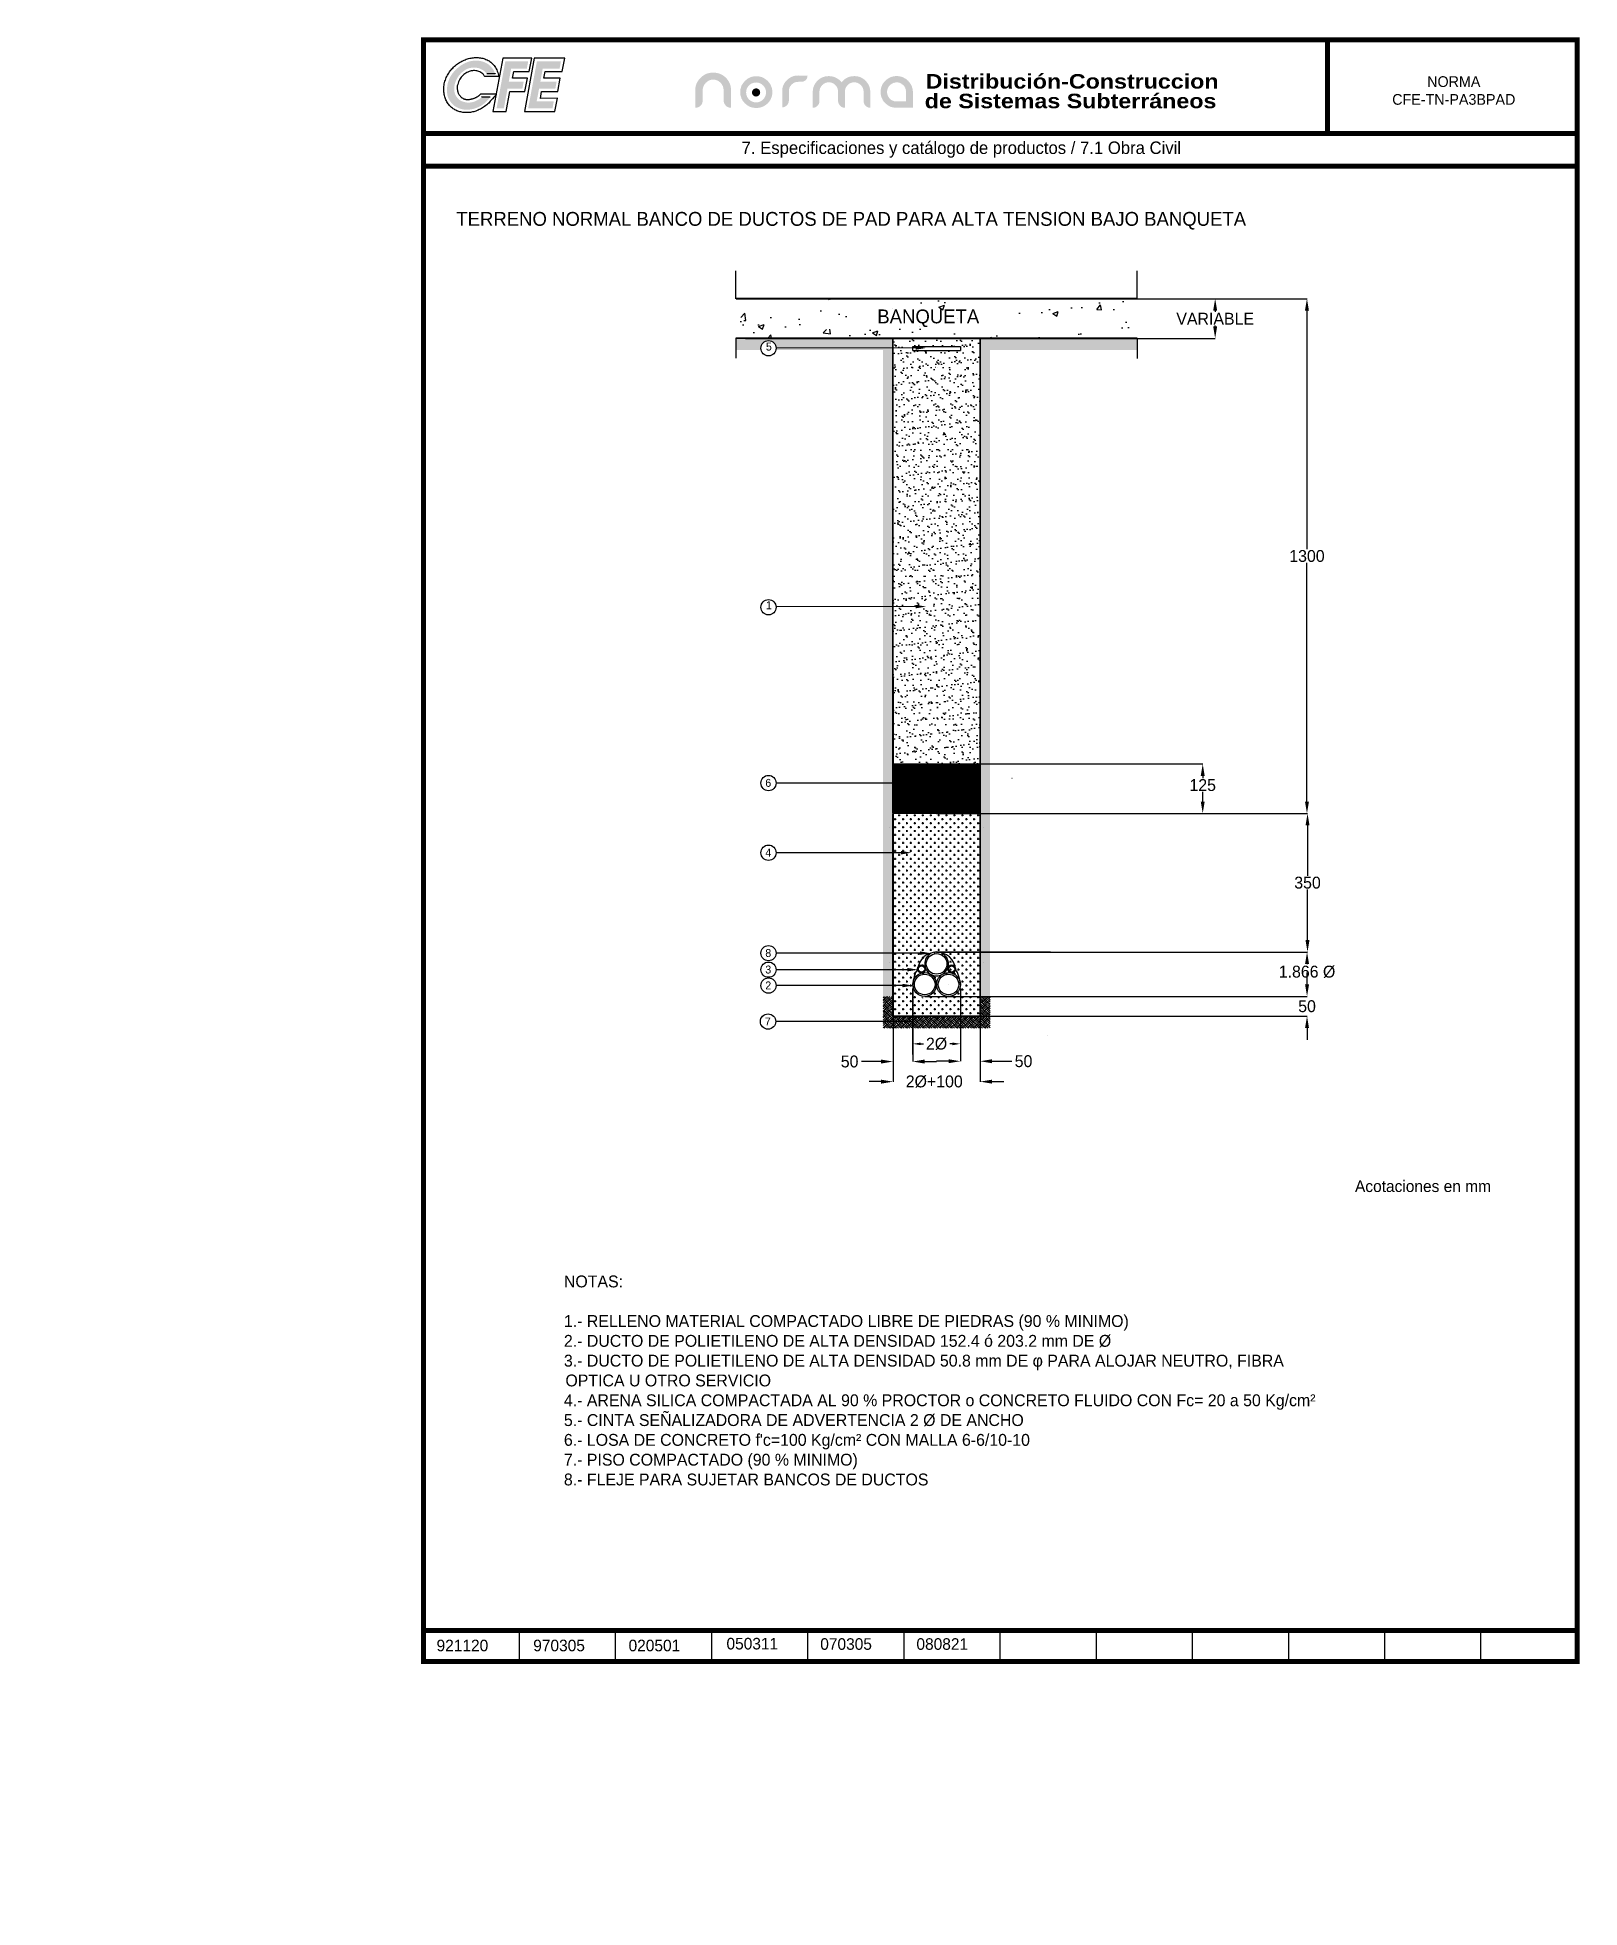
# Model space of a CAD drawing. Header units: inches. Extents: x -972 to 2923, y -623 to 4099.
import ezdxf

# ---------------------------------------------------------------- set-up
doc = ezdxf.new("R2010")
doc.units = ezdxf.units.IN
doc.header["$MEASUREMENT"] = 0
doc.layers.get('0').update_dxf_attribs({"color": 3})
doc.layers.get('Defpoints').update_dxf_attribs({"color": 50})
for name, color, linetype in [('Arena', 33, 'Continuous'), ('Boleo', 157, 'Continuous'), ('Cepa', 6, 'Continuous'), ('Cinta', 52, 'Continuous'), ('Dimensiones', 7, 'Continuous'), ('Ductos', 30, 'Continuous'), ('Flejes', 4, 'Continuous'), ('LAYER_1', 160, 'Continuous'), ('Loza', 3, 'Continuous'), ('Marco', 7, 'Continuous'), ('Textos', 7, 'Continuous'), ('Tierra', 34, 'Continuous')]:
    doc.layers.add(name, color=color, linetype=linetype)
doc.styles.get("Standard").update_dxf_attribs({"font": ''})
doc.styles.get('Standard').set_extended_font_data('Zurich Ex BT')
doc.dimstyles.get("Standard").update_dxf_attribs({"dimtxt": 15, "dimasz": 30, "dimexe": 0.18, "dimexo": 0.0625, "dimgap": 2, "dimtad": 0, "dimtih": 1, "dimtoh": 1, "dimdec": 0, "dimzin": 0, "dimdsep": 46, "dimtxsty": 'Standard', "dimcen": 0.09, "dimadec": 0, "dimazin": 0, "dimtfac": 1, "dimtdec": 0, "dimtofl": 0, "dimtmove": 0, "dimatfit": 3, "dimfxl": 0, "dimtolj": 1, "dimtzin": 0, "dimarcsym": 0})

msp = doc.modelspace()

# ---------------------------------------------------------------- texts
at = {"color": 0, "linetype": 'Continuous', "lineweight": 0, "ltscale": 0.3, "insert": (86.2, 3636.2), "char_height": 35, "width": 2091.902, "attachment_point": 4}
msp.add_mtext('TERRENO NORMAL BANCO DE DUCTOS DE PAD PARA ALTA TENSION BAJO BANQUETA', dxfattribs=at)
at = {"char_height": 35, "attachment_point": 1}
for s, insert in [('{\\fZurich BlkEx BT|b0|i0|c0|p34;BANQUETA}', (1149.5, 3412.2)), ('{\\fZurich BlkEx BT|b0|i0|c0|p34;LOSA}', (1223.8, 2224))]:
    msp.add_mtext(s, dxfattribs=dict(at, insert=insert))
at = {"layer": 'Cinta', "color": 0, "insert": (358, 972.8), "char_height": 30, "width": 1838.509, "attachment_point": 1}
msp.add_mtext("NOTAS:\\P\\P1.- RELLENO MATERIAL COMPACTADO LIBRE DE PIEDRAS (90 % MINIMO)\\P2.- DUCTO DE POLIETILENO DE ALTA DENSIDAD 152.4 ó 203.2 mm DE Ø\\P\\pi-3.828,l3.828;3.- DUCTO DE POLIETILENO DE ALTA DENSIDAD 50.8 mm DE {\\fSymbol|b0|i0|c2|p18;f }PARA ALOJAR NEUTRO, FIBRA OPTICA U OTRO SERVICIO{\\fSymbol|b0|i0|c2|p18;\\P\\pi0,l0;}4.- ARENA SILICA COMPACTADA AL 90 % PROCTOR o CONCRETO FLUIDO CON Fc= 20 a 50 Kg/cm{\\fZurich BlkEx BT|b0|i0|c0|p32;²}\\P5.- CINTA SEÑALIZADORA DE ADVERTENCIA 2 Ø DE ANCHO\\P6.- LOSA DE CONCRETO f'c=100 Kg/cm{\\fZurich BlkEx BT|b0|i0|c0|p32;² }CON MALLA 6-6/10-10\\P7.- PISO COMPACTADO (90 % MINIMO)\\P8.- FLEJE PARA SUJETAR BANCOS DE DUCTOS", dxfattribs=at)
at = {"layer": 'Marco'}
msp.add_text('080821', height=29.25, dxfattribs=at).set_placement((1248.3, 27.6))
at = {"layer": 'Marco', "linetype": 'Continuous', "lineweight": 0, "ltscale": 0.3, "insert": (2605.4, 3965), "char_height": 27, "width": 584.356, "attachment_point": 5}
msp.add_mtext('{\\fZurich BlkEx BT|b0|i0|c0|p34;NORMA\\PCFE-TN-PA3BPAD}', dxfattribs=at)
at = {"layer": 'Textos', "attachment_point": 5}
for s, insert, char_height in [('{\\fZurich BlkEx BT|b0|i0|c0|p34;5}', (875.6, 3318.4), 20.012), ('{\\fZurich BlkEx BT|b0|i0|c0|p34;1}', (875.6, 2665.3), 20.012), ('6', (874.1, 2216.7), 20), ('4', (874.1, 2040.8), 20), ('8', (874.1, 1787.1), 20), ('3', (874.1, 1745.3), 20), ('2', (874.1, 1705.3), 20), ('7', (872.9, 1614.2), 20)]:
    msp.add_mtext(s, dxfattribs=dict(at, insert=insert, char_height=char_height))
at = {"layer": 'Textos', "attachment_point": 1}
for s, insert, char_height, width in [('{\\fZurich BlkEx BT|b0|i0|c0|p34;Acotaciones en mm}', (2355.9, 1212.9), 29.25, 484), ('\\pi-3,l3;', (-971.7, -623.4), 22.89, 906.245)]:
    msp.add_mtext(s, dxfattribs=dict(at, insert=insert, char_height=char_height, width=width))

# ---------------------------------------------------------------- blocks, each defined once
blk = doc.blocks.new('*D4')
at = {"layer": 'Defpoints', "color": 0}
for p in [(1584.5, 1677.7), (1409.2, 1627.7), (2234.8, 1627.7)]:
    blk.add_point(p, dxfattribs=at)
at = {"layer": 'Dimensiones', "color": 0, "lineweight": -2}
for p, q in [((2234.8, 1707.7), (2234.8, 1737.7)), ((1584.5, 1677.7), (2235, 1677.7)), ((1409.2, 1627.7), (2235, 1627.7)), ((2234.8, 1597.7), (2234.8, 1567.7))]:
    blk.add_line(p, q, dxfattribs=at)
at = {"layer": 'Dimensiones', "color": 0}
for points in [[(2229.8, 1707.7), (2239.8, 1707.7), (2234.8, 1677.7)], [(2229.8, 1597.7), (2239.8, 1597.7), (2234.8, 1627.7)]]:
    blk.add_solid(points, dxfattribs=at)
at = {"layer": 'Dimensiones', "color": 0, "insert": (2234.8, 1652.7), "char_height": 30, "attachment_point": 5}
blk.add_mtext('\\A1;50', dxfattribs=at)
blk = doc.blocks.new('*D5')
at = {"layer": 'Defpoints', "color": 0}
for p in [(1359.3, 1697.9), (1409.2, 1697.9), (1359.3, 1513.9)]:
    blk.add_point(p, dxfattribs=at)
at = {"layer": 'Dimensiones', "color": 0, "lineweight": -2}
for p, q in [((1359.3, 1697.8), (1359.3, 1513.7)), ((1409.2, 1697.8), (1409.2, 1513.7)), ((1329.3, 1513.9), (1299.3, 1513.9)), ((1439.2, 1513.9), (1489.2, 1513.9))]:
    blk.add_line(p, q, dxfattribs=at)
at = {"layer": 'Dimensiones', "color": 0}
for points in [[(1329.3, 1518.9), (1329.3, 1508.9), (1359.3, 1513.9)], [(1439.2, 1518.9), (1439.2, 1508.9), (1409.2, 1513.9)]]:
    blk.add_solid(points, dxfattribs=at)
at = {"layer": 'Dimensiones', "color": 0, "insert": (1518.8, 1513.9), "char_height": 30, "attachment_point": 5}
blk.add_mtext('\\A1;50', dxfattribs=at)
blk = doc.blocks.new('*D6')
at = {"layer": 'Defpoints', "color": 0}
for p in [(1409.3, 2264.5), (1409.3, 2139.7), (1971.3, 2139.7)]:
    blk.add_point(p, dxfattribs=at)
at = {"layer": 'Dimensiones', "color": 0, "lineweight": -2}
for p, q in [((1409.4, 2264.5), (1971.5, 2264.5)), ((1971.3, 2234.5), (1971.3, 2228.3)), ((1971.3, 2169.7), (1971.3, 2193.8)), ((1409.4, 2139.7), (1971.5, 2139.7))]:
    blk.add_line(p, q, dxfattribs=at)
at = {"layer": 'Dimensiones', "color": 0}
for points in [[(1966.3, 2234.5), (1976.3, 2234.5), (1971.3, 2264.5)], [(1966.3, 2169.7), (1976.3, 2169.7), (1971.3, 2139.7)]]:
    blk.add_solid(points, dxfattribs=at)
at = {"layer": 'Dimensiones', "color": 0, "insert": (1971.3, 2211.1), "char_height": 30, "attachment_point": 5}
blk.add_mtext('\\A1;125', dxfattribs=at)
blk = doc.blocks.new('*D7')
at = {"layer": 'Defpoints', "color": 0}
for p in [(1961.5, 2139.7), (1660.3, 1789.7), (2236, 1789.7)]:
    blk.add_point(p, dxfattribs=at)
at = {"layer": 'Dimensiones', "color": 0, "lineweight": -2}
for p, q in [((1961.6, 2139.7), (2236.2, 2139.7)), ((2236, 2109.7), (2236, 1981.9)), ((2236, 1819.7), (2236, 1947.4)), ((1660.3, 1789.7), (2236.2, 1789.7))]:
    blk.add_line(p, q, dxfattribs=at)
at = {"layer": 'Dimensiones', "color": 0}
for points in [[(2231, 2109.7), (2241, 2109.7), (2236, 2139.7)], [(2231, 1819.7), (2241, 1819.7), (2236, 1789.7)]]:
    blk.add_solid(points, dxfattribs=at)
at = {"layer": 'Dimensiones', "color": 0, "insert": (2236, 1964.7), "char_height": 30, "attachment_point": 5}
blk.add_mtext('\\A1;350', dxfattribs=at)
blk = doc.blocks.new('*D8')
at = {"layer": 'Defpoints', "color": 0}
for p in [(1805.8, 3439.5), (1409.3, 2139.7), (2234.6, 2139.7)]:
    blk.add_point(p, dxfattribs=at)
at = {"layer": 'Dimensiones', "color": 0, "lineweight": -2}
for p, q in [((1805.9, 3439.5), (2234.7, 3439.5)), ((2234.6, 3409.5), (2234.6, 2806.9)), ((2234.6, 2169.7), (2234.6, 2772.4)), ((1409.4, 2139.7), (2234.7, 2139.7))]:
    blk.add_line(p, q, dxfattribs=at)
at = {"layer": 'Dimensiones', "color": 0}
for points in [[(2229.6, 3409.5), (2239.6, 3409.5), (2234.6, 3439.5)], [(2229.6, 2169.7), (2239.6, 2169.7), (2234.6, 2139.7)]]:
    blk.add_solid(points, dxfattribs=at)
at = {"layer": 'Dimensiones', "color": 0, "insert": (2234.6, 2789.6), "char_height": 30, "attachment_point": 5}
blk.add_mtext('\\A1;1300', dxfattribs=at)
blk = doc.blocks.new('*D9')
at = {"layer": 'Defpoints', "color": 0}
for p in [(1805.9, 3439.5), (1806.3, 3339.3), (2002.8, 3339.3)]:
    blk.add_point(p, dxfattribs=at)
at = {"layer": 'Dimensiones', "color": 0, "lineweight": -2}
for p, q in [((1805.9, 3439.5), (2003, 3439.5)), ((2002.8, 3409.5), (2002.8, 3405.9)), ((2002.8, 3369.3), (2002.8, 3371.9)), ((1806.3, 3339.3), (2003, 3339.3))]:
    blk.add_line(p, q, dxfattribs=at)
at = {"layer": 'Dimensiones', "color": 0}
for points in [[(1997.8, 3409.5), (2007.8, 3409.5), (2002.8, 3439.5)], [(1997.8, 3369.3), (2007.8, 3369.3), (2002.8, 3339.3)]]:
    blk.add_solid(points, dxfattribs=at)
at = {"layer": 'Dimensiones', "color": 0, "insert": (2002.8, 3388.9), "char_height": 30, "attachment_point": 5}
blk.add_mtext('\\A1;VARIABLE', dxfattribs=at)
blk = doc.blocks.new('*D10')
at = {"layer": 'Defpoints', "color": 0}
for p in [(1239, 1697.8), (1189.2, 1627.7), (1239, 1513.1)]:
    blk.add_point(p, dxfattribs=at)
at = {"layer": 'Dimensiones', "color": 0, "lineweight": -2}
for p, q in [((1239, 1697.8), (1239, 1512.9)), ((1189.2, 1627.7), (1189.2, 1512.9)), ((1159.2, 1513.1), (1109.2, 1513.1)), ((1269, 1513.1), (1299, 1513.1))]:
    blk.add_line(p, q, dxfattribs=at)
at = {"layer": 'Dimensiones', "color": 0}
for points in [[(1159.2, 1518.1), (1159.2, 1508.1), (1189.2, 1513.1)], [(1269, 1518.1), (1269, 1508.1), (1239, 1513.1)]]:
    blk.add_solid(points, dxfattribs=at)
at = {"layer": 'Dimensiones', "color": 0, "insert": (1079.6, 1513.1), "char_height": 30, "attachment_point": 5}
blk.add_mtext('\\A1;50', dxfattribs=at)
blk = doc.blocks.new('*D11')
at = {"layer": 'Defpoints', "color": 0}
for p in [(1299.1, 1789.7), (1299.2, 1677.7), (2234.8, 1677.7)]:
    blk.add_point(p, dxfattribs=at)
at = {"layer": 'Dimensiones', "color": 0, "lineweight": -2}
for p, q in [((1299.1, 1789.7), (2235, 1789.7)), ((2234.8, 1759.7), (2234.8, 1758.6)), ((2234.8, 1707.7), (2234.8, 1720.6)), ((1299.3, 1677.7), (2235, 1677.7))]:
    blk.add_line(p, q, dxfattribs=at)
at = {"layer": 'Dimensiones', "color": 0}
for points in [[(2229.8, 1759.7), (2239.8, 1759.7), (2234.8, 1789.7)], [(2229.8, 1707.7), (2239.8, 1707.7), (2234.8, 1677.7)]]:
    blk.add_solid(points, dxfattribs=at)
at = {"layer": 'Dimensiones', "color": 0, "insert": (2234.8, 1739.6), "char_height": 30, "attachment_point": 5}
blk.add_mtext('\\A1;1.866 Ø', dxfattribs=at)
blk = doc.blocks.new('*D12')
at = {"layer": 'Defpoints', "color": 0}
for p in [(1239, 1697.8), (1359.3, 1697.8), (1359.3, 1557.8)]:
    blk.add_point(p, dxfattribs=at)
at = {"layer": 'Dimensiones', "color": 0, "lineweight": -2}
for p, q in [((1239, 1697.7), (1239, 1557.6)), ((1359.3, 1697.8), (1359.3, 1557.6)), ((1259, 1557.8), (1265.9, 1557.8)), ((1339.3, 1557.8), (1332.4, 1557.8))]:
    blk.add_line(p, q, dxfattribs=at)
at = {"layer": 'Dimensiones', "color": 0}
for points in [[(1259, 1561.1), (1259, 1554.4), (1239, 1557.8)], [(1339.3, 1561.1), (1339.3, 1554.4), (1359.3, 1557.8)]]:
    blk.add_solid(points, dxfattribs=at)
at = {"layer": 'Dimensiones', "color": 0, "insert": (1299.2, 1557.8), "char_height": 30, "attachment_point": 5}
blk.add_mtext('\\A1;2Ø', dxfattribs=at)
blk = doc.blocks.new('*D13')
at = {"layer": 'Defpoints', "color": 0}
for p in [(1189.2, 1483.6), (1409.2, 1483.6), (1409.2, 1462.3)]:
    blk.add_point(p, dxfattribs=at)
at = {"layer": 'Dimensiones', "color": 0, "lineweight": -2}
for p, q in [((1189.2, 1483.5), (1189.2, 1462.1)), ((1409.2, 1483.5), (1409.2, 1462.1)), ((1159.2, 1462.3), (1129.2, 1462.3)), ((1439.2, 1462.3), (1469.2, 1462.3))]:
    blk.add_line(p, q, dxfattribs=at)
at = {"layer": 'Dimensiones', "color": 0}
for points in [[(1159.2, 1467.3), (1159.2, 1457.3), (1189.2, 1462.3)], [(1439.2, 1467.3), (1439.2, 1457.3), (1409.2, 1462.3)]]:
    blk.add_solid(points, dxfattribs=at)
at = {"layer": 'Dimensiones', "color": 0, "insert": (1293.3, 1462.3), "char_height": 30, "attachment_point": 5}
blk.add_mtext('\\A1;2Ø+100', dxfattribs=at)
blk = doc.blocks.new('FECHA')
for s, p in [('921120', (14.8, 11.5)), ('970305', (123.3, 11.5)), ('020501', (230.3, 11.5))]:
    blk.add_text(s, height=13).set_placement(p)
blk = doc.blocks.new('MARCO')
at = {"layer": 'Marco'}
for p, q in [((107.9, 0), (107.9, 35)), ((215.8, 0), (215.8, 35)), ((323.8, 0), (323.8, 35)), ((431.7, 0), (431.7, 35)), ((539.6, 0), (539.6, 35)), ((647.5, 0), (647.5, 35)), ((755.4, 0), (755.4, 35)), ((863.3, 0), (863.3, 35)), ((971.3, 0), (971.3, 35)), ((1079.2, 0), (1079.2, 35)), ((1187.1, 0), (1187.1, 35))]:
    blk.add_line(p, q, dxfattribs=at)
at = {"layer": 'Marco', "const_width": 5.6}
blk.add_lwpolyline([(0, 0), (0, 1820), (1295, 1820), (1295, 0)], close=True, dxfattribs=at)
for points in [[(1015, 1715), (1015, 1820)], [(0, 1715), (1295, 1715)], [(0, 1678.3), (1295, 1678.3)], [(1295, 35), (0, 35)]]:
    blk.add_lwpolyline(points, dxfattribs=at)
blk = doc.blocks.new('logo_norma')
at = {"linetype": 'Continuous', "lineweight": 0}
blk.add_hatch(color=2, dxfattribs=at).paths.add_polyline_path([(33.6, 163, 1), (38.8, 163, 1)])
at = {"layer": 'LAYER_1', "lineweight": 0}
h = blk.add_hatch(color=7, dxfattribs=at)
h.dxf.hatch_style = 2
edge = h.paths.add_edge_path()
edge.add_spline(control_points=[(15.7, 164.4), (15.7, 166.2), (15.1, 167.8), (13.8, 169.1), (12.5, 170.4), (11, 171.1), (9.1, 171.1), (7.3, 171.1), (5.7, 170.4), (4.5, 169.1), (3.2, 167.8), (2.5, 166.2), (2.5, 164.4), (2.5, 164.4), (2.5, 158), (2.5, 158), (2.5, 156.7), (2.1, 155.6), (1.2, 154.7), (0.2, 153.7), (-0.9, 153.3), (-2.2, 153.3), (-2.2, 153.3), (-2.2, 164.4), (-2.2, 164.4), (-2.2, 167.5), (-1, 170.1), (1.2, 172.3), (3.4, 174.5), (6, 175.5), (9.1, 175.5), (12.2, 175.5), (14.9, 174.5), (17.1, 172.3), (19.3, 170.1), (20.4, 167.5), (20.4, 164.4), (20.4, 164.4), (20.4, 153.3), (20.4, 153.3), (19.1, 153.3), (18, 153.7), (17.1, 154.7), (16.2, 155.6), (15.7, 156.7), (15.7, 158), (15.7, 158), (15.7, 164.4), (15.7, 164.4)], knot_values=[0, 0, 0, 0, 1, 1, 1, 2, 2, 2, 3, 3, 3, 4, 4, 4, 5, 5, 5, 6, 6, 6, 7, 7, 7, 8, 8, 8, 9, 9, 9, 10, 10, 10, 11, 11, 11, 12, 12, 12, 13, 13, 13, 14, 14, 14, 15, 15, 15, 16, 16, 16, 16], degree=3, periodic=0)
h = blk.add_hatch(color=1, dxfattribs=at)
h.dxf.hatch_style = 2
edge = h.paths.add_edge_path()
edge.add_arc((36.2, 163), 6.29, 0, 360)
h.paths.add_polyline_path([(36.3, 173.2), (36.6, 173.2), (36.8, 173.2), (37.1, 173.2), (37.4, 173.2), (37.6, 173.1), (37.9, 173.1), (38.1, 173.1), (38.3, 173), (38.6, 173), (38.8, 172.9), (39.1, 172.9), (39.3, 172.8), (39.5, 172.7), (39.8, 172.7), (40, 172.6), (40.2, 172.5), (40.4, 172.4), (40.6, 172.3), (40.9, 172.2), (41.1, 172.1), (41.3, 171.9), (41.5, 171.8), (41.7, 171.7), (41.9, 171.6), (42.1, 171.4), (42.3, 171.3), (42.5, 171.1), (42.7, 171), (42.9, 170.8), (43.1, 170.6), (43.3, 170.5), (43.5, 170.3), (43.7, 170.1), (43.9, 169.9), (44, 169.7), (44.2, 169.5), (44.4, 169.3), (44.5, 169.1), (44.7, 168.9), (44.8, 168.7), (44.9, 168.5), (45.1, 168.3), (45.2, 168.1), (45.3, 167.9), (45.4, 167.7), (45.5, 167.5), (45.6, 167.3), (45.7, 167), (45.8, 166.8), (45.9, 166.6), (46, 166.4), (46.1, 166.1), (46.1, 165.9), (46.2, 165.7), (46.3, 165.4), (46.3, 165.2), (46.3, 164.9), (46.4, 164.7), (46.4, 164.4), (46.4, 164.2), (46.5, 163.9), (46.5, 163.7), (46.5, 163.4), (46.5, 163.2), (46.5, 162.9), (46.5, 162.7), (46.5, 162.4), (46.4, 162.2), (46.4, 161.9), (46.4, 161.7), (46.3, 161.4), (46.3, 161.2), (46.3, 160.9), (46.2, 160.7), (46.1, 160.5), (46.1, 160.2), (46, 160), (45.9, 159.8), (45.8, 159.6), (45.7, 159.3), (45.6, 159.1), (45.5, 158.9), (45.4, 158.7), (45.3, 158.5), (45.2, 158.3), (45.1, 158.1), (44.9, 157.8), (44.8, 157.6), (44.7, 157.4), (44.5, 157.2), (44.4, 157.1), (44.2, 156.9), (44, 156.7), (43.9, 156.5), (43.7, 156.3), (43.5, 156.1), (43.3, 155.9), (43.1, 155.8), (42.9, 155.6), (42.7, 155.4), (42.5, 155.3), (42.3, 155.1), (42.1, 155), (41.9, 154.8), (41.7, 154.7), (41.5, 154.6), (41.3, 154.4), (41.1, 154.3), (40.9, 154.2), (40.6, 154.1), (40.4, 154), (40.2, 153.9), (40, 153.8), (39.8, 153.8), (39.5, 153.7), (39.3, 153.6), (39.1, 153.5), (38.8, 153.5), (38.6, 153.4), (38.3, 153.4), (38.1, 153.3), (37.9, 153.3), (37.6, 153.3), (37.4, 153.2), (37.1, 153.2), (36.8, 153.2), (36.6, 153.2), (36.3, 153.2), (36.1, 153.2), (35.8, 153.2), (35.6, 153.2), (35.3, 153.2), (35.1, 153.3), (34.8, 153.3), (34.6, 153.3), (34.3, 153.4), (34.1, 153.4), (33.8, 153.5), (33.6, 153.5), (33.4, 153.6), (33.1, 153.7), (32.9, 153.8), (32.7, 153.8), (32.5, 153.9), (32.2, 154), (32, 154.1), (31.8, 154.2), (31.6, 154.3), (31.4, 154.4), (31.2, 154.6), (31, 154.7), (30.8, 154.8), (30.5, 155), (30.3, 155.1), (30.1, 155.3), (30, 155.4), (29.8, 155.6), (29.6, 155.8), (29.4, 155.9), (29.2, 156.1), (29, 156.3), (28.8, 156.5), (28.7, 156.7), (28.5, 156.9), (28.3, 157.1), (28.2, 157.2), (28, 157.4), (27.9, 157.6), (27.7, 157.8), (27.6, 158.1), (27.5, 158.3), (27.4, 158.5), (27.3, 158.7), (27.1, 158.9), (27, 159.1), (26.9, 159.3), (26.9, 159.6), (26.8, 159.8), (26.7, 160), (26.6, 160.2), (26.6, 160.5), (26.5, 160.7), (26.4, 160.9), (26.4, 161.2), (26.3, 161.4), (26.3, 161.7), (26.3, 161.9), (26.2, 162.2), (26.2, 162.4), (26.2, 162.7), (26.2, 162.9), (26.2, 163.2), (26.2, 163.4), (26.2, 163.7), (26.2, 163.9), (26.2, 164.2), (26.3, 164.4), (26.3, 164.7), (26.3, 164.9), (26.4, 165.2), (26.4, 165.4), (26.5, 165.7), (26.6, 165.9), (26.6, 166.1), (26.7, 166.4), (26.8, 166.6), (26.9, 166.8), (26.9, 167), (27, 167.3), (27.1, 167.5), (27.3, 167.7), (27.4, 167.9), (27.5, 168.1), (27.6, 168.3), (27.7, 168.5), (27.9, 168.7), (28, 168.9), (28.2, 169.1), (28.3, 169.3), (28.5, 169.5), (28.7, 169.7), (28.8, 169.9), (29, 170.1), (29.2, 170.3), (29.4, 170.5), (29.6, 170.6), (29.8, 170.8), (30, 171), (30.1, 171.1), (30.3, 171.3), (30.5, 171.4), (30.8, 171.6), (31, 171.7), (31.2, 171.8), (31.4, 171.9), (31.6, 172.1), (31.8, 172.2), (32, 172.3), (32.2, 172.4), (32.5, 172.5), (32.7, 172.6), (32.9, 172.7), (33.1, 172.7), (33.4, 172.8), (33.6, 172.9), (33.8, 172.9), (34.1, 173), (34.3, 173), (34.6, 173.1), (34.8, 173.1), (35.1, 173.1), (35.3, 173.2), (35.6, 173.2), (35.8, 173.2), (36.1, 173.2)])
h = blk.add_hatch(color=7, dxfattribs=at)
h.dxf.hatch_style = 2
edge = h.paths.add_edge_path()
edge.add_spline(control_points=[(56.9, 157.8), (56.9, 156.7), (56.5, 155.7), (55.6, 154.9), (54.8, 154), (53.8, 153.6), (52.7, 153.6), (52.7, 153.6), (52.7, 163.7), (52.7, 163.7), (52.7, 166.4), (53.6, 168.8), (55.6, 170.7), (57.6, 172.7), (60, 173.7), (62.8, 173.7), (62.8, 173.7), (68.7, 173.6), (68.7, 173.6), (68.7, 172.5), (68.3, 171.6), (67.6, 170.8), (66.8, 170.1), (65.8, 169.7), (64.7, 169.7), (64.7, 169.7), (62.8, 169.7), (62.8, 169.7), (61.2, 169.7), (59.7, 169.1), (58.6, 167.9), (57.4, 166.7), (56.9, 165.3), (56.9, 163.7), (56.9, 163.7), (56.9, 157.8), (56.9, 157.8)], knot_values=[0, 0, 0, 0, 1, 1, 1, 2, 2, 2, 3, 3, 3, 4, 4, 4, 5, 5, 5, 6, 6, 6, 7, 7, 7, 8, 8, 8, 9, 9, 9, 10, 10, 10, 11, 11, 11, 12, 12, 12, 12], degree=3, periodic=0)
h = blk.add_hatch(color=7, dxfattribs=at)
h.dxf.hatch_style = 2
edge = h.paths.add_edge_path()
edge.add_spline(control_points=[(92.3, 163.3), (92.3, 163.3), (92.3, 153.3), (92.3, 153.3), (91.1, 153.3), (90.1, 153.7), (89.3, 154.6), (88.5, 155.4), (88, 156.4), (88, 157.5), (88, 157.5), (88, 163.3), (88, 163.3), (88, 165), (87.5, 166.4), (86.3, 167.6), (85.2, 168.8), (83.8, 169.4), (82.1, 169.4), (80.5, 169.4), (79.1, 168.8), (77.9, 167.6), (76.8, 166.4), (76.2, 165), (76.2, 163.3), (76.2, 163.3), (76.2, 157.5), (76.2, 157.5), (76.2, 156.4), (75.8, 155.4), (75, 154.6), (74.1, 153.7), (73.1, 153.3), (72, 153.3), (72, 153.3), (72, 163.3), (72, 163.3), (72, 166.1), (73, 168.4), (75, 170.4), (77, 172.4), (79.3, 173.3), (82.1, 173.3), (83.7, 173.3), (85.2, 173), (86.6, 172.3), (88, 171.6), (89.2, 170.7), (90.2, 169.4), (91.1, 170.6), (92.3, 171.6), (93.7, 172.3), (95.2, 173), (96.6, 173.3), (98.2, 173.3), (101, 173.3), (103.4, 172.4), (105.3, 170.4), (107.3, 168.4), (108.3, 166.1), (108.3, 163.3), (108.3, 163.3), (108.3, 153.3), (108.3, 153.3), (107.2, 153.3), (106.2, 153.7), (105.4, 154.6), (104.5, 155.4), (104.1, 156.4), (104.1, 157.5), (104.1, 157.5), (104.1, 163.3), (104.1, 163.3), (104.1, 165), (103.5, 166.4), (102.4, 167.6), (101.2, 168.8), (99.8, 169.4), (98.2, 169.4), (96.5, 169.4), (95.1, 168.8), (94, 167.6), (92.8, 166.4), (92.3, 165), (92.3, 163.3)], knot_values=[0, 0, 0, 0, 1, 1, 1, 2, 2, 2, 3, 3, 3, 4, 4, 4, 5, 5, 5, 6, 6, 6, 7, 7, 7, 8, 8, 8, 9, 9, 9, 10, 10, 10, 11, 11, 11, 12, 12, 12, 13, 13, 13, 14, 14, 14, 15, 15, 15, 16, 16, 16, 17, 17, 17, 18, 18, 18, 19, 19, 19, 20, 20, 20, 21, 21, 21, 22, 22, 22, 23, 23, 23, 24, 24, 24, 25, 25, 25, 26, 26, 26, 27, 27, 27, 28, 28, 28, 28], degree=3, periodic=0)
h = blk.add_hatch(color=7, dxfattribs=at)
h.dxf.hatch_style = 2
h.paths.add_polyline_path([(135.2, 163.3), (135.2, 153.3), (125, 153.3), (124.7, 153.3), (124.5, 153.3), (124.2, 153.3), (123.9, 153.3), (123.7, 153.4), (123.5, 153.4), (123.2, 153.4), (123, 153.5), (122.7, 153.5), (122.5, 153.6), (122.2, 153.6), (122, 153.7), (121.8, 153.8), (121.6, 153.8), (121.3, 153.9), (121.1, 154), (120.9, 154.1), (120.7, 154.2), (120.4, 154.3), (120.2, 154.4), (120, 154.5), (119.8, 154.7), (119.6, 154.8), (119.4, 154.9), (119.2, 155.1), (119, 155.2), (118.8, 155.4), (118.6, 155.5), (118.4, 155.7), (118.2, 155.8), (118, 156), (117.8, 156.2), (117.6, 156.4), (117.4, 156.6), (117.3, 156.8), (117.1, 157), (116.9, 157.1), (116.8, 157.3), (116.6, 157.5), (116.5, 157.7), (116.4, 157.9), (116.2, 158.1), (116.1, 158.4), (116, 158.6), (115.9, 158.8), (115.8, 159), (115.7, 159.2), (115.6, 159.4), (115.5, 159.6), (115.4, 159.9), (115.3, 160.1), (115.2, 160.3), (115.2, 160.6), (115.1, 160.8), (115, 161), (115, 161.3), (115, 161.5), (114.9, 161.8), (114.9, 162), (114.9, 162.3), (114.8, 162.5), (114.8, 162.8), (114.8, 163), (114.8, 163.3), (114.8, 163.5), (114.8, 163.8), (114.8, 164), (114.9, 164.3), (114.9, 164.5), (114.9, 164.8), (115, 165), (115, 165.3), (115, 165.5), (115.1, 165.7), (115.2, 166), (115.2, 166.2), (115.3, 166.4), (115.4, 166.7), (115.5, 166.9), (115.6, 167.1), (115.7, 167.3), (115.8, 167.6), (115.9, 167.8), (116, 168), (116.1, 168.2), (116.2, 168.4), (116.4, 168.6), (116.5, 168.8), (116.6, 169), (116.8, 169.2), (116.9, 169.4), (117.1, 169.6), (117.3, 169.8), (117.4, 170), (117.6, 170.2), (117.8, 170.4), (118, 170.5), (118.2, 170.7), (118.4, 170.9), (118.6, 171.1), (118.8, 171.2), (119, 171.4), (119.2, 171.5), (119.4, 171.7), (119.6, 171.8), (119.8, 171.9), (120, 172), (120.2, 172.2), (120.4, 172.3), (120.7, 172.4), (120.9, 172.5), (121.1, 172.6), (121.3, 172.7), (121.6, 172.7), (121.8, 172.8), (122, 172.9), (122.2, 173), (122.5, 173), (122.7, 173.1), (123, 173.1), (123.2, 173.2), (123.5, 173.2), (123.7, 173.2), (123.9, 173.3), (124.2, 173.3), (124.5, 173.3), (124.7, 173.3), (125, 173.3), (125.2, 173.3), (125.5, 173.3), (125.7, 173.3), (126, 173.3), (126.2, 173.2), (126.5, 173.2), (126.7, 173.2), (127, 173.1), (127.2, 173.1), (127.5, 173), (127.7, 173), (127.9, 172.9), (128.2, 172.8), (128.4, 172.7), (128.6, 172.7), (128.9, 172.6), (129.1, 172.5), (129.3, 172.4), (129.5, 172.3), (129.7, 172.2), (129.9, 172), (130.2, 171.9), (130.4, 171.8), (130.6, 171.7), (130.8, 171.5), (131, 171.4), (131.2, 171.2), (131.4, 171.1), (131.6, 170.9), (131.8, 170.7), (132, 170.5), (132.2, 170.4), (132.3, 170.2), (132.5, 170), (132.7, 169.8), (132.9, 169.6), (133, 169.4), (133.2, 169.2), (133.3, 169), (133.5, 168.8), (133.6, 168.6), (133.7, 168.4), (133.9, 168.2), (134, 168), (134.1, 167.8), (134.2, 167.6), (134.3, 167.3), (134.4, 167.1), (134.5, 166.9), (134.6, 166.7), (134.7, 166.4), (134.7, 166.2), (134.8, 166), (134.9, 165.7), (134.9, 165.5), (135, 165.3), (135, 165), (135.1, 164.8), (135.1, 164.5), (135.1, 164.3), (135.1, 164), (135.2, 163.8), (135.2, 163.5)])
edge = h.paths.add_edge_path()
edge.add_line((130.8, 157.4), (124.8, 157.4))
edge.add_arc((124.8, 163.3), 5.91, 0, 270, ccw=False)
edge.add_line((130.8, 163.3), (130.8, 157.4))
edge = h.paths.add_edge_path()
edge.add_arc((124.8, 163.3), 5.91, 227.4587, 270)
edge.add_line((124.8, 157.4), (130.8, 157.4))
edge.add_line((130.8, 157.4), (130.8, 163.3))
edge.add_arc((124.8, 163.3), 5.91, 360, 490.3588)
edge.add_line((121, 167.8), (121.1, 167.9))
edge.add_line((121.1, 167.9), (121.2, 168))
edge.add_line((121.2, 168), (121.3, 168))
edge.add_line((121.3, 168), (121.4, 168.1))
edge.add_line((121.4, 168.1), (121.5, 168.2))
edge.add_line((121.5, 168.2), (121.7, 168.3))
edge.add_line((121.7, 168.3), (121.8, 168.4))
edge.add_line((121.8, 168.4), (121.9, 168.5))
edge.add_line((121.9, 168.5), (122, 168.5))
edge.add_line((122, 168.5), (122.1, 168.6))
edge.add_line((122.1, 168.6), (122.3, 168.7))
edge.add_line((122.3, 168.7), (122.4, 168.8))
edge.add_line((122.4, 168.8), (122.5, 168.8))
edge.add_line((122.5, 168.8), (122.7, 168.9))
edge.add_line((122.7, 168.9), (122.8, 168.9))
edge.add_line((122.8, 168.9), (122.9, 169))
edge.add_line((122.9, 169), (123.1, 169))
edge.add_line((123.1, 169), (123.2, 169.1))
edge.add_line((123.2, 169.1), (123.3, 169.1))
edge.add_line((123.3, 169.1), (123.5, 169.1))
edge.add_line((123.5, 169.1), (123.6, 169.2))
edge.add_line((123.6, 169.2), (123.8, 169.2))
edge.add_line((123.8, 169.2), (123.9, 169.2))
edge.add_line((123.9, 169.2), (124.1, 169.3))
edge.add_line((124.1, 169.3), (124.2, 169.3))
edge.add_line((124.2, 169.3), (124.4, 169.3))
edge.add_line((124.4, 169.3), (124.5, 169.3))
edge.add_line((124.5, 169.3), (124.7, 169.3))
edge.add_line((124.7, 169.3), (124.8, 169.3))
edge.add_line((124.8, 169.3), (125, 169.3))
edge.add_line((125, 169.3), (125.1, 169.3))
edge.add_line((125.1, 169.3), (125.3, 169.3))
edge.add_line((125.3, 169.3), (125.4, 169.3))
edge.add_line((125.4, 169.3), (125.6, 169.3))
edge.add_line((125.6, 169.3), (125.7, 169.3))
edge.add_line((125.7, 169.3), (125.9, 169.3))
edge.add_line((125.9, 169.3), (126, 169.2))
edge.add_line((126, 169.2), (126.2, 169.2))
edge.add_line((126.2, 169.2), (126.3, 169.2))
edge.add_line((126.3, 169.2), (126.5, 169.1))
edge.add_line((126.5, 169.1), (126.6, 169.1))
edge.add_line((126.6, 169.1), (126.7, 169.1))
edge.add_line((126.7, 169.1), (126.9, 169))
edge.add_line((126.9, 169), (127, 169))
edge.add_line((127, 169), (127.1, 168.9))
edge.add_line((127.1, 168.9), (127.3, 168.9))
edge.add_line((127.3, 168.9), (127.4, 168.8))
edge.add_line((127.4, 168.8), (127.5, 168.8))
edge.add_line((127.5, 168.8), (127.7, 168.7))
edge.add_line((127.7, 168.7), (127.8, 168.6))
edge.add_line((127.8, 168.6), (127.9, 168.5))
edge.add_line((127.9, 168.5), (128, 168.5))
edge.add_line((128, 168.5), (128.2, 168.4))
edge.add_line((128.2, 168.4), (128.3, 168.3))
edge.add_line((128.3, 168.3), (128.4, 168.2))
edge.add_line((128.4, 168.2), (128.5, 168.1))
edge.add_line((128.5, 168.1), (128.6, 168))
edge.add_line((128.6, 168), (128.7, 168))
edge.add_line((128.7, 168), (128.9, 167.9))
edge.add_line((128.9, 167.9), (129, 167.7))
edge.add_line((129, 167.7), (129.1, 167.6))
edge.add_line((129.1, 167.6), (129.2, 167.5))
edge.add_line((129.2, 167.5), (129.3, 167.4))
edge.add_line((129.3, 167.4), (129.4, 167.3))
edge.add_line((129.4, 167.3), (129.5, 167.2))
edge.add_line((129.5, 167.2), (129.6, 167.1))
edge.add_line((129.6, 167.1), (129.7, 167))
edge.add_line((129.7, 167), (129.8, 166.8))
edge.add_line((129.8, 166.8), (129.9, 166.7))
edge.add_line((129.9, 166.7), (129.9, 166.6))
edge.add_line((129.9, 166.6), (130, 166.5))
edge.add_line((130, 166.5), (130.1, 166.3))
edge.add_line((130.1, 166.3), (130.2, 166.2))
edge.add_line((130.2, 166.2), (130.2, 166.1))
edge.add_line((130.2, 166.1), (130.3, 166))
edge.add_line((130.3, 166), (130.4, 165.8))
edge.add_line((130.4, 165.8), (130.4, 165.7))
edge.add_line((130.4, 165.7), (130.5, 165.6))
edge.add_line((130.5, 165.6), (130.5, 165.4))
edge.add_line((130.5, 165.4), (130.6, 165.3))
edge.add_line((130.6, 165.3), (130.6, 165.2))
edge.add_line((130.6, 165.2), (130.7, 165))
edge.add_line((130.7, 165), (130.7, 164.9))
edge.add_line((130.7, 164.9), (130.7, 164.8))
edge.add_line((130.7, 164.8), (130.8, 164.6))
edge.add_line((130.8, 164.6), (130.8, 164.5))
edge.add_line((130.8, 164.5), (130.8, 164.3))
edge.add_line((130.8, 164.3), (130.9, 164.2))
edge.add_line((130.9, 164.2), (130.9, 164))
edge.add_line((130.9, 164), (130.9, 163.9))
edge.add_line((130.9, 163.9), (130.9, 163.7))
edge.add_line((130.9, 163.7), (130.9, 163.6))
edge.add_line((130.9, 163.6), (130.9, 163.4))
edge.add_line((130.9, 163.4), (130.9, 163.3))
edge.add_line((130.9, 163.3), (130.9, 157.3))
edge.add_line((130.9, 157.3), (125, 157.3))
edge.add_line((125, 157.3), (124.8, 157.3))
edge.add_line((124.8, 157.3), (124.7, 157.3))
edge.add_line((124.7, 157.3), (124.5, 157.3))
edge.add_line((124.5, 157.3), (124.4, 157.3))
edge.add_line((124.4, 157.3), (124.2, 157.3))
edge.add_line((124.2, 157.3), (124.1, 157.3))
edge.add_line((124.1, 157.3), (123.9, 157.4))
edge.add_line((123.9, 157.4), (123.8, 157.4))
edge.add_line((123.8, 157.4), (123.6, 157.4))
edge.add_line((123.6, 157.4), (123.5, 157.4))
edge.add_line((123.5, 157.4), (123.3, 157.5))
edge.add_line((123.3, 157.5), (123.2, 157.5))
edge.add_line((123.2, 157.5), (123.1, 157.6))
edge.add_line((123.1, 157.6), (122.9, 157.6))
edge.add_line((122.9, 157.6), (122.8, 157.7))
edge.add_line((122.8, 157.7), (122.7, 157.7))
edge.add_line((122.7, 157.7), (122.5, 157.8))
edge.add_line((122.5, 157.8), (122.4, 157.8))
edge.add_line((122.4, 157.8), (122.3, 157.9))
edge.add_line((122.3, 157.9), (122.1, 158))
edge.add_line((122.1, 158), (122, 158))
edge.add_line((122, 158), (121.9, 158.1))
edge.add_line((121.9, 158.1), (121.8, 158.2))
edge.add_line((121.8, 158.2), (121.7, 158.3))
edge.add_line((121.7, 158.3), (121.5, 158.3))
edge.add_line((121.5, 158.3), (121.4, 158.4))
edge.add_line((121.4, 158.4), (121.3, 158.5))
edge.add_line((121.3, 158.5), (121.2, 158.6))
edge.add_line((121.2, 158.6), (121.1, 158.7))
edge.add_line((121.1, 158.7), (121, 158.8))
edge.add_line((121, 158.8), (120.9, 158.9))
edge.add_line((120.9, 158.9), (120.8, 158.9))
at = {"linetype": 'Continuous', "lineweight": 0, "char_height": 9.169, "width": 708.201, "attachment_point": 1}
for s, insert in [('{\\fArial Black|b0|i0|c0|p34;Distribución-Construccion}', (143.3, 174.6)), ('{\\fArial Black|b0|i0|c0|p34;de Sistemas Subterráneos}', (142.7, 162.2))]:
    blk.add_mtext(s, dxfattribs=dict(at, insert=insert))
blk = doc.blocks.new('Marco y Logo')
at = {"layer": 'Marco', "linetype": 'Continuous', "true_color": 0x00a160}
h = blk.add_hatch(color=124, dxfattribs=at)
edge = h.paths.add_edge_path()
edge.add_spline(control_points=[(183.5, 4009.4), (183.3, 4010), (182.9, 4011.2), (182.2, 4013), (181.4, 4014.7), (180.5, 4016.4), (179.5, 4018), (178.5, 4019.6), (177.4, 4021.1), (176.3, 4022.6), (175.1, 4024), (173.8, 4025.4), (172.5, 4026.7), (171.2, 4028), (169.8, 4029.2), (168.4, 4030.3), (167, 4031.4), (165.5, 4032.4), (164, 4033.3), (162.3, 4034.2), (160.7, 4035.1), (158.9, 4035.9), (157.1, 4036.7), (155.2, 4037.4), (153.3, 4038.1), (151.3, 4038.7), (149.3, 4039.2), (147.2, 4039.7), (145.1, 4040.1), (142.9, 4040.4), (140.7, 4040.6), (138.5, 4040.8), (136.5, 4040.8), (134.7, 4040.8), (133.2, 4040.7), (131.7, 4040.6), (130.3, 4040.5), (128.8, 4040.3), (127.3, 4040.1), (125.8, 4039.9), (124.4, 4039.6), (122.9, 4039.3), (121.4, 4039), (120, 4038.6), (118.5, 4038.2), (117.1, 4037.7), (115.6, 4037.2), (114.2, 4036.7), (112.7, 4036.2), (111.3, 4035.6), (109.9, 4035), (108.5, 4034.3), (107, 4033.6), (105.6, 4032.9), (104.2, 4032.1), (102.8, 4031.4), (101.4, 4030.5), (100.1, 4029.7), (98.7, 4028.8), (97.4, 4028), (96.1, 4027), (94.8, 4026.1), (93.5, 4025.2), (92.3, 4024.2), (91, 4023.1), (89.7, 4022.1), (88.4, 4020.9), (87.1, 4019.7), (85.8, 4018.5), (84.6, 4017.3), (83.4, 4016.1), (82.2, 4014.8), (81, 4013.5), (79.8, 4012.2), (78.7, 4010.9), (77.7, 4009.6), (76.6, 4008.3), (75.6, 4006.9), (74.7, 4005.6), (73.8, 4004.3), (72.9, 4002.9), (72.1, 4001.6), (71.3, 4000.2), (70.5, 3998.8), (69.8, 3997.3), (69.1, 3995.8), (68.4, 3994.4), (67.8, 3992.9), (67.2, 3991.4), (66.6, 3989.8), (66.1, 3988.3), (65.6, 3986.8), (65.2, 3985.3), (64.8, 3983.7), (64.4, 3982.2), (64.1, 3980.7), (63.8, 3979.2), (63.6, 3977.8), (63.4, 3976.2), (63.2, 3974.7), (63.1, 3973.2), (62.9, 3971.7), (62.9, 3970.2), (62.8, 3968.7), (62.8, 3967.2), (62.8, 3965.7), (62.8, 3964.3), (62.8, 3962.8), (62.9, 3961.4), (63, 3960), (63.1, 3958.6), (63.2, 3957.3), (63.3, 3956), (63.4, 3954.7), (63.6, 3953.5), (63.9, 3952.2), (64.3, 3951), (64.7, 3949.7), (65.1, 3948.5), (65.6, 3947.3), (66.1, 3946.1), (66.7, 3944.9), (67.3, 3943.7), (68, 3942.5), (68.6, 3941.4), (69.3, 3940.3), (70, 3939.2), (70.8, 3938.1), (71.5, 3937.1), (72.3, 3935.9), (73.2, 3934.8), (74.1, 3933.6), (75.1, 3932.5), (76.1, 3931.4), (77.2, 3930.3), (78.3, 3929.3), (79.4, 3928.3), (80.6, 3927.3), (81.8, 3926.4), (83, 3925.5), (84.2, 3924.7), (85.4, 3923.9), (86.6, 3923.2), (87.9, 3922.6), (89.1, 3922), (90.3, 3921.5), (91.6, 3921), (92.8, 3920.5), (94.1, 3920), (95.5, 3919.6), (96.8, 3919.1), (98.2, 3918.7), (99.7, 3918.3), (101.1, 3918), (102.6, 3917.6), (104.1, 3917.3), (105.7, 3917.1), (107.3, 3916.9), (108.9, 3916.8), (110.5, 3916.7), (112.4, 3916.6), (114.5, 3916.7), (116.7, 3916.8), (118.9, 3917), (121.1, 3917.2), (123.2, 3917.5), (125.3, 3917.9), (127.4, 3918.3), (129.4, 3918.8), (131.4, 3919.4), (133.4, 3920), (135.4, 3920.7), (137.3, 3921.4), (139.2, 3922.1), (141.1, 3922.9), (143, 3923.8), (144.8, 3924.7), (146.7, 3925.6), (148.5, 3926.6), (150.4, 3927.8), (152.2, 3929), (154.1, 3930.3), (155.9, 3931.7), (157.7, 3933.1), (159.4, 3934.6), (161.2, 3936.2), (162.9, 3937.9), (164.5, 3939.6), (166.1, 3941.4), (167.7, 3943.2), (169.2, 3945.1), (170.6, 3947), (171.5, 3948.4), (172, 3949)], knot_values=[0, 0, 0, 0, 0.046718, 0.09325, 0.139631, 0.185855, 0.231957, 0.277914, 0.323724, 0.369346, 0.414774, 0.459957, 0.504871, 0.549452, 0.593668, 0.637456, 0.680769, 0.723916, 0.768186, 0.81351, 0.859842, 0.9071, 0.955251, 1.004233, 1.054007, 1.104506, 1.155714, 1.207578, 1.260091, 1.313208, 1.366936, 1.421255, 1.476176, 1.512667, 1.549086, 1.585445, 1.621779, 1.658088, 1.694412, 1.730764, 1.767168, 1.803634, 1.840192, 1.876857, 1.913647, 1.950573, 1.987662, 2.02492, 2.062377, 2.100088, 2.138102, 2.176379, 2.214889, 2.253587, 2.292443, 2.331408, 2.370454, 2.40953, 2.4486, 2.487628, 2.526566, 2.565379, 2.604025, 2.642468, 2.680662, 2.722906, 2.765364, 2.807975, 2.850674, 2.893392, 2.936062, 2.97862, 3.021002, 3.06314, 3.104965, 3.146421, 3.18744, 3.227961, 3.267919, 3.307261, 3.345921, 3.384443, 3.423345, 3.46256, 3.502006, 3.541619, 3.581316, 3.621025, 3.660668, 3.700175, 3.739471, 3.778481, 3.817126, 3.855345, 3.893062, 3.93021, 3.966721, 4.003858, 4.040995, 4.078099, 4.11513, 4.152053, 4.188808, 4.225357, 4.261639, 4.29762, 4.333225, 4.368413, 4.403126, 4.437299, 4.470891, 4.50382, 4.536043, 4.566361, 4.597051, 4.62811, 4.65952, 4.691245, 4.72325, 4.75547, 4.787848, 4.820301, 4.852762, 4.88514, 4.917342, 4.949279, 4.980845, 5.011951, 5.042481, 5.077288, 5.11271, 5.14865, 5.184998, 5.221643, 5.258481, 5.295399, 5.332293, 5.369046, 5.405568, 5.441742, 5.477483, 5.512691, 5.547282, 5.581179, 5.614314, 5.646313, 5.678938, 5.712165, 5.745978, 5.78036, 5.815289, 5.850769, 5.886786, 5.923356, 5.960475, 5.998168, 6.036447, 6.075354, 6.114916, 6.155183, 6.196198, 6.251079, 6.305303, 6.358928, 6.412009, 6.464596, 6.516729, 6.568448, 6.619782, 6.670778, 6.721453, 6.771838, 6.821944, 6.871803, 6.921404, 6.970775, 7.019916, 7.070952, 7.123024, 7.176086, 7.230046, 7.284852, 7.340404, 7.396638, 7.45345, 7.510785, 7.568534, 7.626626, 7.684973, 7.743504, 7.802125, 7.860779, 7.919377, 7.919377, 7.919377, 7.919377], degree=3, periodic=0)
edge.add_line((172, 3949), (150.8, 3949))
edge.add_line((150.8, 3949), (149.9, 3948.1))
edge.add_spline(control_points=[(149.9, 3948.1), (149.6, 3947.8), (149, 3947.2), (148.1, 3946.3), (147.1, 3945.5), (146.1, 3944.8), (145.1, 3944), (144.1, 3943.3), (143, 3942.7), (142, 3942.1), (140.9, 3941.5), (139.8, 3940.9), (138.8, 3940.3), (137.7, 3939.8), (136.6, 3939.3), (135.5, 3938.8), (134.1, 3938.2), (132.3, 3937.4), (130.2, 3936.7), (128, 3936), (125.8, 3935.5), (123.6, 3935.1), (121.4, 3934.8), (119.2, 3934.7), (117, 3934.7), (114.7, 3934.7), (112.5, 3934.9), (110.3, 3935.2), (108.2, 3935.7), (106, 3936.2), (103.8, 3936.8), (101.7, 3937.5), (99.8, 3938.3), (98, 3939.1), (96.4, 3940), (94.9, 3941), (93.4, 3942.2), (92, 3943.5), (90.5, 3944.9), (89.2, 3946.4), (87.9, 3948), (86.7, 3949.6), (85.6, 3951.3), (84.7, 3953), (83.8, 3954.8), (83, 3956.5), (82.4, 3958.3), (81.9, 3960), (81.6, 3961.4), (81.5, 3962.6), (81.4, 3963.6), (81.4, 3964.6), (81.3, 3965.6), (81.3, 3966.7), (81.2, 3967.8), (81.2, 3968.9), (81.2, 3970.1), (81.2, 3971.2), (81.3, 3972.4), (81.3, 3973.5), (81.4, 3974.7), (81.5, 3975.9), (81.6, 3977), (81.8, 3978.1), (82, 3979.2), (82.2, 3980.3), (82.4, 3981.3), (82.7, 3982.4), (83, 3983.4), (83.4, 3984.5), (83.8, 3985.6), (84.2, 3986.7), (84.6, 3987.8), (85.1, 3988.9), (85.6, 3990), (86.1, 3991.1), (86.6, 3992.2), (87.1, 3993.2), (87.7, 3994.3), (88.2, 3995.3), (88.7, 3996.3), (89.3, 3997.3), (89.9, 3998.2), (90.5, 3999.2), (91.2, 4000.2), (91.8, 4001.2), (92.5, 4002.2), (93.3, 4003.1), (94, 4004.1), (94.8, 4005.1), (95.6, 4006), (96.4, 4006.9), (97.2, 4007.8), (98.1, 4008.7), (98.9, 4009.5), (99.8, 4010.3), (100.6, 4011.1), (101.5, 4011.8), (102.4, 4012.5), (103.3, 4013.2), (104.3, 4013.9), (105.2, 4014.6), (106.2, 4015.3), (107.1, 4015.9), (108.1, 4016.6), (109.1, 4017.2), (110.1, 4017.8), (111.1, 4018.4), (112.1, 4018.9), (113.1, 4019.4), (114.1, 4019.9), (115.1, 4020.3), (116.1, 4020.7), (117.1, 4021), (118.1, 4021.4), (119.1, 4021.6), (120.1, 4021.9), (121.1, 4022.1), (122, 4022.3), (123, 4022.4), (124, 4022.6), (125, 4022.7), (126, 4022.8), (127, 4022.9), (128, 4022.9), (129, 4023), (130, 4023), (131.1, 4023), (132.2, 4023), (133.4, 4023), (134.7, 4022.9), (136, 4022.8), (137.2, 4022.7), (138.5, 4022.5), (139.7, 4022.3), (140.9, 4022), (142.1, 4021.7), (143.2, 4021.4), (144.3, 4021), (145.4, 4020.6), (146.5, 4020.2), (147.5, 4019.8), (148.4, 4019.4), (149.4, 4018.9), (150.3, 4018.4), (151.1, 4017.9), (151.9, 4017.5), (152.8, 4016.9), (153.7, 4016.4), (154.5, 4015.8), (155.4, 4015.2), (156.3, 4014.6), (157.2, 4014), (158, 4013.3), (158.8, 4012.5), (159.6, 4011.8), (160.4, 4011), (161.2, 4010.2), (161.8, 4009.3), (162.5, 4008.5), (162.9, 4007.8), (163.1, 4007.5)], knot_values=[0, 0, 0, 0, 0.031151, 0.06204, 0.092722, 0.123207, 0.153543, 0.183726, 0.213782, 0.243683, 0.273451, 0.303063, 0.332511, 0.361756, 0.390795, 0.419587, 0.448107, 0.504739, 0.560633, 0.615902, 0.67068, 0.725061, 0.779172, 0.83309, 0.886919, 0.940716, 0.99457, 1.048538, 1.10267, 1.157016, 1.211609, 1.266486, 1.321672, 1.363664, 1.407314, 1.452513, 1.499086, 1.546804, 1.595408, 1.644609, 1.694102, 1.743578, 1.792709, 1.841189, 1.888715, 1.935004, 1.979781, 2.022838, 2.063998, 2.086637, 2.110353, 2.135027, 2.160557, 2.186828, 2.213735, 2.241164, 2.269018, 2.297167, 2.325525, 2.353979, 2.382431, 2.410773, 2.438916, 2.466765, 2.494229, 2.519316, 2.545163, 2.571703, 2.598881, 2.626611, 2.654821, 2.683426, 2.712335, 2.741458, 2.770703, 2.79997, 2.829168, 2.858188, 2.886937, 2.915305, 2.943196, 2.969815, 2.997225, 3.025322, 3.054008, 3.083175, 3.112727, 3.142553, 3.172557, 3.202638, 3.232695, 3.262631, 3.292357, 3.321773, 3.350791, 3.379328, 3.407296, 3.434657, 3.462399, 3.490449, 3.518739, 3.547194, 3.575744, 3.604323, 3.632861, 3.661298, 3.689567, 3.717608, 3.74537, 3.772806, 3.799857, 3.826494, 3.852674, 3.878385, 3.903661, 3.928583, 3.953214, 3.977632, 4.001892, 4.026065, 4.050202, 4.074381, 4.098636, 4.123036, 4.147618, 4.17244, 4.197539, 4.222967, 4.248754, 4.280326, 4.311672, 4.342769, 4.37359, 4.40412, 4.434304, 4.464127, 4.493541, 4.522521, 4.551015, 4.578993, 4.606399, 4.633209, 4.659369, 4.684847, 4.709591, 4.73223, 4.755714, 4.779946, 4.804816, 4.830238, 4.856102, 4.882327, 4.908816, 4.935508, 4.962312, 4.989179, 5.016042, 5.042879, 5.069647, 5.096344, 5.122959, 5.122959, 5.122959, 5.122959], degree=3, periodic=0)
edge.add_line((163.1, 4007.5), (184.1, 4007.5))
edge.add_line((184.1, 4007.5), (183.5, 4009.4))
h.paths.add_polyline_path([(267.8, 4039.1), (210.1, 4039.1), (187.9, 3919.8), (206.4, 3919.8), (215.6, 3970), (253.2, 3970), (256.4, 3987.9), (218.9, 3987.9), (224.7, 4020.6), (264.4, 4020.6)])
h.paths.add_polyline_path([(350.5, 4039.1), (289.9, 4039.1), (267.7, 3919.8), (329.2, 3919.8), (332.4, 3937.9), (289.2, 3937.8), (295.4, 3970), (336.5, 3970), (339.7, 3987.9), (298.6, 3987.9), (304.5, 4020.6), (347.2, 4020.6)])
at = {"color": 114}
for p, q in [((277.2, 4046.7), (204, 4046.7)), ((360.2, 4046.7), (283.2, 4046.7))]:
    blk.add_line(p, q, dxfattribs=at)
at = {"color": 124, "true_color": 0x00a160}
for p, q in [((270.6, 4013.1), (277.2, 4046.7)), ((353.7, 4013.1), (360.2, 4046.7)), ((184.1, 4007.5), (163.1, 4007.5)), ((183.5, 4009.4), (184.1, 4007.5)), ((228, 3996.2), (231.5, 4013.1)), ((265.8, 3996.2), (228, 3996.2)), ((231.5, 4013.1), (270.6, 4013.1)), ((259.4, 3962.7), (265.8, 3996.2)), ((307.2, 3996.2), (310.8, 4013.1)), ((348.9, 3996.2), (307.2, 3996.2)), ((310.8, 4013.1), (353.7, 4013.1)), ((342.5, 3962.7), (348.9, 3996.2)), ((221.7, 3962.7), (259.4, 3962.7)), ((301.7, 3962.7), (342.5, 3962.7))]:
    blk.add_line(p, q, dxfattribs=at)
at = {"layer": 'Marco', "color": 124, "true_color": 0x00a160}
for p, q in [((204, 4046.7), (178.9, 3912.2)), ((283.2, 4046.7), (258.2, 3912.2)), ((149.9, 3948.1), (150.8, 3949)), ((150.8, 3949), (172, 3949)), ((212.5, 3912.2), (221.7, 3962.7)), ((298.9, 3945.3), (301.7, 3962.7)), ((341.7, 3945.5), (298.9, 3945.3)), ((335, 3912.2), (341.7, 3945.5))]:
    blk.add_line(p, q, dxfattribs=at)
at = {"layer": 'Marco', "color": 114}
for p, q in [((178.9, 3912.2), (212.5, 3912.2)), ((258.2, 3912.2), (335, 3912.2))]:
    blk.add_line(p, q, dxfattribs=at)
at = {"layer": 'Marco', "color": 124, "true_color": 0x00a160}
blk.add_spline([(193.5, 4000.4), (192, 4007.6), (189.8, 4014.2), (187, 4020.2), (183.8, 4025.6), (180.1, 4030.4), (175.9, 4034.6), (171.3, 4038.2), (166.4, 4041.3), (161.2, 4043.8), (155.8, 4045.8), (150.2, 4047.2), (144.3, 4048.1), (138.4, 4048.5), (132.4, 4048.4), (126.4, 4047.7), (120.4, 4046.6), (114.5, 4045), (108.6, 4043), (102.9, 4040.5), (97.4, 4037.6), (92, 4034.3), (86.8, 4030.6), (81.9, 4026.5), (77.3, 4022), (73, 4017.2), (69.1, 4012.1), (65.6, 4006.6), (62.4, 4000.9), (59.8, 3994.8), (57.6, 3988.4), (55.9, 3981.8), (54.8, 3974.9), (54.9, 3961.4), (57.1, 3949.3), (61.3, 3938.7), (67.1, 3929.7), (74.4, 3922.3), (82.9, 3916.5), (92.4, 3912.4), (102.7, 3910), (113.5, 3909.4), (124.7, 3910.5), (135.9, 3913.4), (147.1, 3918.2), (157.8, 3924.9), (168, 3933.5), (177.4, 3944.1), (185.7, 3956.6), (183.3, 3956.6), (181, 3956.7), (178.7, 3956.7), (176.3, 3956.7), (174, 3956.7), (171.6, 3956.8), (169.3, 3956.8), (166.9, 3956.8), (164.5, 3956.8), (162.2, 3956.8), (159.8, 3956.8), (157.4, 3956.8), (155.1, 3956.8), (152.7, 3956.8), (150.3, 3956.8), (148, 3956.8), (146.9, 3955.5), (145.5, 3954.1), (144, 3952.8), (142.2, 3951.5), (140.3, 3950.2), (138.2, 3949), (136, 3947.8), (133.7, 3946.7), (131.3, 3945.8), (128.8, 3944.9), (126.2, 3944.1), (123.6, 3943.5), (121, 3943), (118.3, 3942.7), (115.7, 3942.5), (113.1, 3942.6), (110.6, 3942.8), (108.1, 3943.4), (105.7, 3944.1), (103.5, 3945.1), (101.3, 3946.4), (99.2, 3947.8), (97.3, 3949.5), (95.6, 3951.4), (94, 3953.5), (92.5, 3955.8), (91.3, 3958.3), (90.3, 3961), (89.4, 3963.8), (88.9, 3966.8), (88.5, 3970), (88.4, 3973.3), (89.7, 3980.7), (92, 3987.4), (95, 3993.5), (98.8, 3998.9), (103.1, 4003.5), (107.9, 4007.5), (113.1, 4010.6), (118.5, 4013), (124.1, 4014.5), (129.7, 4015.3), (135.3, 4015.1), (140.7, 4014), (145.9, 4012.1), (150.6, 4009.2), (154.8, 4005.3), (158.5, 4000.4), (160.7, 4000.4), (162.9, 4000.4), (165.1, 4000.4), (167.3, 4000.4), (169.5, 4000.4), (171.7, 4000.4), (173.8, 4000.4), (176, 4000.4), (178.2, 4000.4), (180.3, 4000.4), (182.5, 4000.4), (184.7, 4000.4), (186.9, 4000.4), (189.1, 4000.4), (193.5, 4000.4)], degree=3, dxfattribs=at)
at = {"xscale": 2.25, "yscale": 2.25, "zscale": 2.25}
blk.add_blockref('MARCO', (3.1, -2), dxfattribs=at)
at = {"layer": 'Textos', "linetype": 'Continuous', "lineweight": 0, "xscale": 4, "yscale": 4, "zscale": 4}
blk.add_blockref('logo_norma', (698.5, 3308.3), dxfattribs=at)
blk = doc.blocks.new('Marco y Logos')
at = {"layer": 'Flejes'}
blk.add_blockref('Marco y Logo', (0, 0), dxfattribs=at)
at = {"layer": 'Marco', "xscale": 2.25, "yscale": 2.25, "zscale": 2.25}
blk.add_blockref('FECHA', (3.1, -2), dxfattribs=at)
at = {"layer": 'Marco'}
for s, p in [('050311', (768.6, 28.5)), ('070305', (1005.4, 27.6))]:
    blk.add_text(s, height=29.25, dxfattribs=at).set_placement(p)
at = {"layer": 'Marco', "linetype": 'Continuous', "lineweight": 0, "ltscale": 0.3, "insert": (1361.7, 3815.9), "char_height": 31.5, "width": 1829, "attachment_point": 5}
blk.add_mtext('{\\fZurich BlkEx BT|b0|i0|c0|p34;7. Especificaciones y catálogo de productos / 7.1 Obra Civil }', dxfattribs=at)

# ---------------------------------------------------------------- dimensions: what is measured, and where the dimension line sits
at = {"layer": 'Dimensiones'}
dim = msp.add_linear_dim(base=(2234.6, 2139.7), p1=(1805.8, 3439.5), p2=(1409.3, 2139.7), angle=90, dimstyle='Standard', override={"dimtxt": 30}, dxfattribs=at)
dim.commit()
dim.dimension.update_dxf_attribs({"geometry": '*D8', "text_midpoint": (2234.6, 2789.6)})
for base, p1, p2, text, picture, middle in [((2002.8, 3339.3), (1805.9, 3439.5), (1806.3, 3339.3), 'VARIABLE', '*D9', (2002.8, 3388.9)), ((2234.8, 1677.7), (1299.1, 1789.7), (1299.2, 1677.7), '1.866 Ø', '*D11', (2234.8, 1739.6))]:
    dim = msp.add_linear_dim(base=base, p1=p1, p2=p2, angle=90, text=text, dimstyle='Standard', override={"dimtxt": 30}, dxfattribs=at)
    dim.commit()
    dim.dimension.update_dxf_attribs({"geometry": picture, "text_midpoint": middle, "dimtype": 160})
for base, p1, p2, angle, picture, middle in [((1971.3, 2139.7), (1409.3, 2264.5), (1409.3, 2139.7), 90, '*D6', (1971.3, 2211.1)), ((2236, 1789.7), (1961.5, 2139.7), (1660.3, 1789.7), 90, '*D7', (2236, 1964.7)), ((2234.8, 1627.7), (1584.5, 1677.7), (1409.2, 1627.7), 90, '*D4', (2234.8, 1652.7)), ((1359.3, 1513.9), (1409.2, 1697.9), (1359.3, 1697.9), 180, '*D5', (1518.8, 1513.9))]:
    dim = msp.add_linear_dim(base=base, p1=p1, p2=p2, angle=angle, dimstyle='Standard', override={"dimtxt": 30}, dxfattribs=at)
    dim.commit()
    dim.dimension.update_dxf_attribs({"geometry": picture, "text_midpoint": middle, "dimtype": 160})
dim = msp.add_linear_dim(base=(1239, 1513.1), p1=(1189.2, 1627.7), p2=(1239, 1697.8), dimstyle='Standard', override={"dimtxt": 30}, dxfattribs=at)
dim.commit()
dim.dimension.update_dxf_attribs({"geometry": '*D10', "text_midpoint": (1079.6, 1513.1), "dimtype": 160})
dim = msp.add_linear_dim(base=(1359.3, 1557.8), p1=(1239, 1697.8), p2=(1359.3, 1697.8), text='2Ø', dimstyle='Standard', override={"dimtxt": 30, "dimasz": 20}, dxfattribs=at)
dim.commit()
dim.dimension.update_dxf_attribs({"geometry": '*D12', "text_midpoint": (1299.2, 1557.8)})
dim = msp.add_linear_dim(base=(1409.2, 1462.3), p1=(1189.2, 1483.6), p2=(1409.2, 1483.6), text='2Ø+100', dimstyle='Standard', override={"dimtxt": 30}, dxfattribs=at)
dim.commit()
dim.dimension.update_dxf_attribs({"geometry": '*D13', "text_midpoint": (1293.3, 1462.3), "dimtype": 160})

# ---------------------------------------------------------------- hatches: boundary and pattern name
at = {"layer": 'Arena'}
h = msp.add_hatch(dxfattribs=at)
h.set_pattern_fill('CROSS', color=256, scale=40, style=0)
h.set_pattern_definition([(0, (1771.966, 805.284), (10, 10), [5, -15]), (90, (1774.466, 802.784), (-10, 10), [5, -15])])
h.paths.add_polyline_path([(1407.4, 1787), (1297.6, 1787, -0.999839), (1297.4, 1727, -0.318369), (1269.1, 1747, -0.070353), (1269.5, 1744.2, -1), (1249.5, 1744.2, -0.830425), (1268.8, 1747.8, -0.509022), (1297.4, 1787, -0.001122), (1297.6, 1787), (1407.4, 1787), (1407.5, 2137), (1297.4, 2137), (1187.4, 2137), (1187.4, 1625), (1247.4, 1625), (1407.4, 1625)])
h.paths.add_polyline_path([(1237.4, 1705, -1), (1297.4, 1705, -1)], flags=16)
h.paths.add_polyline_path([(1297.5, 1705, -1), (1357.5, 1705, -1)], flags=16)
h.paths.add_polyline_path([(1325.5, 1744.2, -1), (1345.5, 1744.2, -1)], flags=16)
h.paths.add_polyline_path([(1327.5, 1744.2, -1), (1343.5, 1744.2, -1)], flags=0)
edge = h.paths.add_edge_path(flags=0)
edge.add_arc((1267.5, 1705), 26, 180, 360)
edge.add_arc((1267.5, 1705), 26, 0, 180)
edge = h.paths.add_edge_path(flags=0)
edge.add_arc((1267.5, 1705), 26, 180, 360)
edge.add_arc((1267.5, 1705), 26, 0, 180)
edge = h.paths.add_edge_path(flags=0)
edge.add_arc((1327.6, 1705), 26, 180, 360)
edge.add_arc((1327.6, 1705), 26, 0, 180)
edge = h.paths.add_edge_path(flags=0)
edge.add_arc((1327.6, 1705), 26, 180, 360)
edge.add_arc((1327.6, 1705), 26, 0, 180)
at = {"layer": 'Boleo'}
h = msp.add_hatch(dxfattribs=at)
h.set_pattern_fill('AR-SAND', color=256, scale=15, style=0)
h.set_pattern_definition([(37.5, (-1059.156, 1099.812), (-0.9449, 28.90236), [0, -22.8, 0, -25.5, 0, -24.375]), (7.5, (-1059.156, 1099.812), (26.54665, 42.3322), [0, -12.3, 0, -20.55, 0, -7.875]), (327.5, (-1077.606, 1099.812), (46.71213, 0.08489), [0, -7.5, 0, -27, 0, -35.25]), (317.5, (-1077.606, 1099.812), (45.0919, 13.16513), [0, -3.75, 0, -17.7, 0, -20.25])])
h.paths.add_polyline_path([(1189, 2264.6), (1409.3, 2264.5), (1409.3, 3264.5), (1409.3, 3339.4), (1189, 3339.4), (1189, 3315), (1239.2, 3315.1), (1239.2, 3318.9), (1359.2, 3318.9), (1359.2, 3308.9), (1239.2, 3308.9), (1239.2, 3315.1), (1189, 3315), (1189, 3264.5)])
at = {"layer": 'Dimensiones'}
h = msp.add_hatch(dxfattribs=at)
h.set_pattern_fill('AR-CONC', color=256, scale=20, style=0)
h.set_pattern_definition([(50, (-1549.65, 1920.49), (143.452, -12.5504), [15, -165]), (355, (-1549.65, 1920.49), (-27.75, 150.4384), [12, -132]), (100.4514, (-1537.7, 1919.44), (115.702, 137.888), [12.748, -140.2284]), (46.184, (-1549.65, 1960.49), (213.448, -33.104), [22.5, -247.5]), (96.6356, (-1531.86, 1957.73), (186.933, 194.824), [19.122, -210.343]), (351.184, (-1549.65, 1960.49), (186.932, 194.824), [18, -198]), (21, (-1529.65, 1950.49), (119.3814, -80.5238), [15, -165]), (326, (-1529.65, 1950.49), (48.663, 145.03), [12, -132]), (71.4514, (-1519.7, 1943.78), (168.0445, 64.506), [12.748, -140.2284]), (37.5, (-1549.65, 1920.49), (2.432, 66.5788), [0, -130.4, 0, -134, 0, -132.5]), (7.5, (-1549.65, 1920.49), (52.6139, 78.8823), [0, -76.4, 0, -127.4, 0, -50.5]), (327.5, (-1594.25, 1920.49), (106.7645, -4.511), [0, -50, 0, -156, 0, -207]), (317.5, (-1614.25, 1920.49), (116.6372, 20.021), [0, -65, 0, -103.6, 0, -147])])
h.paths.add_polyline_path([(1227, 3396.9), (1372.5, 3396.9), (1372.5, 3369.8), (1227, 3369.8)], flags=16)
edge = h.paths.add_edge_path()
edge.add_line((1189, 3339.5), (1409.3, 3339.5))
edge.add_line((1189, 3339.5), (792.6, 3339.5))
edge.add_line((1409.3, 3339.5), (1805.8, 3339.5))
edge.add_line((792.6, 3439.5), (1299.2, 3439.5))
edge.add_line((792.3, 3336.3), (792.3, 3367.5))
edge.add_line((792.3, 3367.5), (767.5, 3382.3))
edge.add_line((767.5, 3382.3), (815.4, 3382.3))
edge.add_line((815.4, 3382.3), (792.7, 3403.4))
edge.add_line((792.7, 3403.4), (792.7, 3436.5))
edge.add_line((1805.8, 3439.5), (1299.2, 3439.5))
edge.add_line((1806.3, 3339.3), (1806.3, 3370.5))
edge.add_line((1806.3, 3370.5), (1831.1, 3385.3))
edge.add_line((1831.1, 3385.3), (1783.2, 3385.3))
edge.add_line((1783.2, 3385.3), (1805.9, 3406.4))
edge.add_line((1805.9, 3406.4), (1805.9, 3439.5))
h.paths.add_polyline_path([(1882.8, 3400.8), (1930.9, 3400.8), (1930.9, 3378), (1882.8, 3378)], flags=9)
h.paths.add_polyline_path([(1971, 2800.5), (2029.7, 2800.5), (2029.7, 2777.7), (1971, 2777.7)], flags=9)
at = {"layer": 'Loza'}
h = msp.add_hatch(dxfattribs=at)
h.set_pattern_fill('ANSI31', color=256, scale=20, style=0)
h.paths.add_polyline_path([(1409.2, 2139.7), (1409.2, 2264.5), (1189.1, 2264.6), (1189.1, 2139.7), (1299.2, 2139.7)])
h.paths.add_polyline_path([(1215, 2232.8), (1391.3, 2232.8), (1391.3, 2179.1), (1215, 2179.1)], flags=24)
at = {"layer": 'Tierra'}
h = msp.add_hatch(dxfattribs=at)
h.set_pattern_fill('EARTH', color=256, scale=40, angle=45, style=0)
h.set_pattern_definition([(45, (-1059.156, 1099.812), (9e-16, 14.142136), [10, -10]), (45, (-1061.808, 1102.464), (9e-16, 14.142136), [10, -10]), (45, (-1064.46, 1105.115), (9e-16, 14.142136), [10, -10]), (135, (-1064.46, 1106.883), (-14.142136, 2e-15), [10, -10]), (135, (-1061.808, 1109.535), (-14.142136, 2e-15), [10, -10]), (135, (-1059.156, 1112.187), (-14.142136, 2e-15), [10, -10])])
h.paths.add_polyline_path([(1805.8, 3339.3), (1409.3, 3339.4), (1409.3, 3264.5), (1409.3, 2264.5), (1409.4, 2264.5), (1434.3, 2264.5), (1434.3, 3309.5), (1805.8, 3309.5)])
h.paths.add_polyline_path([(1189, 2661.8), (1164, 2661.8), (1164, 2264.5), (1189, 2264.5)])
h.paths.add_polyline_path([(1189, 3264.5), (1189, 3315), (894, 3314.3, -0.063265), (893.4, 3309.5), (1164, 3309.5), (1164, 2661.8), (1189, 2661.8)])
h.paths.add_polyline_path([(894, 3314.3), (1189, 3315), (1189, 3339.4), (792.6, 3339.5), (792.6, 3309.5), (856, 3309.5, -0.063259), (855.4, 3314.3, -0.999988)])
h = msp.add_hatch(dxfattribs=at)
h.set_pattern_fill('EARTH', color=256, scale=40, angle=45, style=0)
h.set_pattern_definition([(45, (832.705, 229.895), (9e-16, 14.142136), [10, -10]), (45, (830.053, 232.546), (9e-16, 14.142136), [10, -10]), (45, (827.401, 235.198), (9e-16, 14.142136), [10, -10]), (135, (827.401, 236.966), (-14.142136, 2e-15), [10, -10]), (135, (830.053, 239.617), (-14.142136, 2e-15), [10, -10]), (135, (832.705, 242.269), (-14.142136, 2e-15), [10, -10])])
h.paths.add_polyline_path([(1189, 1875.7), (1164, 1875.7), (1164, 1711.3), (1189, 1711.3)])
h.paths.add_polyline_path([(1189, 1978.3), (1164, 1978.3), (1164, 1875.7), (1189, 1875.7)])
h.paths.add_polyline_path([(1189, 2040.5), (1164, 2040.5), (1164, 1978.3), (1189, 1978.3)])
h.paths.add_polyline_path([(1189, 2216.4), (1164, 2216.4), (1164, 2040.5), (1189, 2040.5)])
h.paths.add_polyline_path([(1164, 2264.5), (1189, 2264.5), (1189, 2216.4), (1164, 2216.4)])
h.paths.add_polyline_path([(1164, 1677.7), (1189, 1677.7), (1189, 1711.3), (1164, 1711.3)])
h = msp.add_hatch(dxfattribs=at)
h.set_pattern_fill('EARTH', color=256, scale=40, angle=45, style=0)
h.set_pattern_definition([(135, (1765.669, 229.895), (-9e-16, 14.142136), [10, -10]), (135, (1768.321, 232.546), (-9e-16, 14.142136), [10, -10]), (135, (1770.972, 235.198), (-9e-16, 14.142136), [10, -10]), (45, (1770.972, 236.966), (14.142136, 2e-15), [10, -10]), (45, (1768.321, 239.617), (14.142136, 2e-15), [10, -10]), (45, (1765.669, 242.269), (14.142136, 2e-15), [10, -10])])
h.paths.add_polyline_path([(1409.3, 1875.7), (1434.3, 1875.7), (1434.3, 1711.3), (1409.3, 1711.3)])
h.paths.add_polyline_path([(1409.3, 1978.3), (1434.3, 1978.3), (1434.3, 1875.7), (1409.3, 1875.7)])
h.paths.add_polyline_path([(1409.3, 2040.5), (1434.3, 2040.5), (1434.3, 1978.3), (1409.3, 1978.3)])
h.paths.add_polyline_path([(1409.3, 2216.4), (1434.3, 2216.4), (1434.3, 2040.5), (1409.3, 2040.5)])
h.paths.add_polyline_path([(1434.3, 2264.5), (1409.3, 2264.5), (1409.3, 2216.4), (1434.3, 2216.4)])
h.paths.add_polyline_path([(1409.3, 1677.7), (1434.3, 1677.7), (1434.3, 1711.3), (1409.3, 1711.3)])
h = msp.add_hatch(dxfattribs=at)
h.set_pattern_fill('EARTH', color=256, scale=40, angle=45, style=0)
h.set_pattern_definition([(45, (1773.72, 807.991), (9e-16, 14.14214), [10, -10]), (45, (1771.068, 810.642), (9e-16, 14.14214), [10, -10]), (45, (1768.416, 813.294), (9e-16, 14.14214), [10, -10]), (135, (1768.416, 815.062), (-14.14214, 2e-15), [10, -10]), (135, (1771.068, 817.714), (-14.14214, 2e-15), [10, -10]), (135, (1773.72, 820.365), (-14.14214, 2e-15), [10, -10])])
h.paths.add_polyline_path([(1434.2, 1677.7), (1409.2, 1677.7), (1409.2, 1677.7), (1409.2, 1677.7), (1409.2, 1627.7), (1239, 1627.7), (1239, 1597.7), (1434.2, 1597.7)])
h.paths.add_polyline_path([(1189.2, 1677.7), (1164.2, 1677.7), (1164.2, 1597.7), (1239, 1597.7), (1239, 1627.7), (1189.2, 1627.7)])

# ---------------------------------------------------------------- linework, layer by layer
for p, q in [((792.6, 3439.5), (792.6, 3509.5)), ((1805.8, 3439.5), (1805.8, 3509.5)), ((1189, 3339.5), (792.6, 3339.5)), ((792.6, 3339.5), (792.6, 3289.5)), ((1189, 3339.5), (1189.2, 1627.7)), ((1409.3, 3339.5), (1189, 3339.5)), ((1189, 3316.9), (1189, 3316)), ((1409.3, 3339.5), (1409.2, 1627.7)), ((1409.3, 3339.5), (1409.3, 3338.5)), ((1409.3, 3339.5), (1805.8, 3339.5)), ((1409.3, 3319.1), (1409.3, 3316.2)), ((1805.8, 3338.5), (1805.8, 3288.5)), ((1297, 3265.5), (1296.7, 3265.5)), ((1301.4, 3265.5), (1301.7, 3265.5)), ((1189, 2264.6), (1409.4, 2264.5)), ((1189, 2264.5), (1189, 2140.9)), ((1489, 2228.4), (1489.7, 2228.4)), ((1189, 2139.7), (1189, 2139.5)), ((1299.2, 2139.7), (1189, 2139.7)), ((1299.2, 2139.7), (1409.3, 2139.7)), ((1189, 2116.1), (1189, 2116.1)), ((1189, 2116.1), (1189, 2031.8)), ((1409.3, 2116.1), (1409.3, 2116.1)), ((1409.3, 2116.1), (1409.3, 2031.8)), ((1579.7, 1577.7), (1579.5, 1577.7))]:
    msp.add_line(p, q)
at = {"linetype": 'Continuous'}
for p, q in [((1189, 2140.9), (1189, 2264.6)), ((1189, 1789.7), (1189, 2139.7)), ((1409.3, 1789.7), (1409.3, 2139.7)), ((1180.1, 2103.3), (1180.1, 2103.3)), ((1189, 2032.9), (1189, 2124.1)), ((1409.3, 2032.9), (1409.3, 2124.1)), ((1418.3, 2103.3), (1418.3, 2103.3)), ((1189, 2023.7), (1189, 2023.7)), ((1180.1, 1763.1), (1180.1, 1763.1)), ((1418.3, 1763.1), (1418.3, 1763.1))]:
    msp.add_line(p, q, dxfattribs=at)
for points in [[(792.3, 3336.3, 0, 0, 0), (792.3, 3367.5, 0, 0, 0), (767.5, 3382.3, 0, 0, 0), (815.4, 3382.3, 0, 0, 0), (792.7, 3403.4, 0, 0, 0), (792.7, 3436.5, 4.45, 4.45, 0)], [(1806.3, 3339.3, 0, 0, 0), (1806.3, 3370.5, 0, 0, 0), (1831.1, 3385.3, 0, 0, 0), (1783.2, 3385.3, 0, 0, 0), (1805.9, 3406.4, 0, 0, 0), (1805.9, 3439.5, 4.45, 4.45, 0)]]:
    msp.add_lwpolyline(points, format="xyseb")
at = {"layer": 'Arena'}
for p, q in [((1175.3, 1674.3), (1175.3, 1674.3)), ((1423.1, 1674.3), (1423.1, 1674.3))]:
    msp.add_line(p, q, dxfattribs=at)
at = {"layer": 'Cepa', "const_width": 4.45}
for points in [[(792.6, 3439.5), (1299.2, 3439.5)], [(1805.8, 3439.5), (1299.2, 3439.5)], [(792.6, 3339.5), (1806.3, 3339.3)], [(1249.2, 1627.7), (1189.2, 1627.7)], [(1249.2, 1627.7), (1409.2, 1627.7)]]:
    msp.add_lwpolyline(points, dxfattribs=at)
at = {"layer": 'Cepa', "linetype": 'Continuous', "const_width": 4.45}
for points in [[(1189, 3339.5), (1189, 2141.7)], [(1409.3, 3339.5), (1409.3, 2141.7)], [(1189, 2139.7), (1189.2, 1677.7)], [(1409.3, 2139.7), (1409.2, 1677.7)], [(1189.2, 1677.7), (1189.2, 1627.7)], [(1409.2, 1677.7), (1409.2, 1627.7)]]:
    msp.add_lwpolyline(points, dxfattribs=at)
at = {"layer": 'Cinta'}
for p, q in [((1239.2, 3308.9), (1239.2, 3318.9)), ((1239.2, 3318.9), (1359.2, 3318.9)), ((1239.2, 3308.9), (1359.2, 3308.9)), ((1359.2, 3318.9), (1359.2, 3308.9))]:
    msp.add_line(p, q, dxfattribs=at)
at = {"layer": 'Dimensiones'}
for p, q in [((1805.8, 3338.5), (1805.8, 3308.5)), ((1586.9, 1789.7), (1299.2, 1789.7)), ((1586.9, 1789.7), (1660.3, 1789.7)), ((1239, 1531), (1239, 1697.8)), ((1189.2, 1577.7), (1189.2, 1483.6)), ((1409.2, 1577.7), (1409.2, 1483.6))]:
    msp.add_line(p, q, dxfattribs=at)
at = {"layer": 'Ductos'}
for centre, radius in [((1261.2, 1746.9), 10), ((1261.2, 1746.9), 8), ((1299.2, 1759.7), 26), ((1337.3, 1746.9), 10), ((1337.3, 1746.9), 8), ((1269.1, 1707.7), 30), ((1269.2, 1707.7), 26), ((1329.3, 1707.7), 30), ((1329.3, 1707.7), 26)]:
    msp.add_circle(centre, radius, dxfattribs=at)
for centre, start, end in [((1299.1, 1759.7), 89.8806, 270.1194), ((1299.2, 1759.7), 269.8806, 90.1194)]:
    msp.add_arc(centre, 30, start, end, dxfattribs=at)
at = {"layer": 'Flejes'}
for p, q in [((1261.2, 1746.9), (1261.2, 1746.9)), ((1329.3, 1707.7), (1329.3, 1707.7)), ((1269.2, 1677.7), (1329.3, 1677.7))]:
    msp.add_line(p, q, dxfattribs=at)
for centre, radius, start, end in [((1300.1, 1740.3), 49.4, 91.1943, 172.2866), ((1298.8, 1740.9), 48.9, 7.1537, 89.0446), ((1324.7, 1703), 85.7, 149.1584, 176.8413), ((1273.7, 1703), 85.7, 3.1587, 30.8416)]:
    msp.add_arc(centre, radius, start, end, dxfattribs=at)
at = {"layer": 'Textos'}
for p, q in [((874.7, 3314.3), (874.7, 3314.3)), ((874.7, 3314.3), (874.7, 3314.3)), ((1246.2, 3315.1), (893.8, 3314.3)), ((1246.2, 2662), (893.8, 2661.2)), ((1190, 2216.4), (894, 2216.4)), ((1209.3, 2040.5), (894, 2040.5)), ((1257.5, 1786.8), (894, 1786.8)), ((1225.4, 1745.1), (894, 1745.1)), ((1219.2, 1705), (894, 1705)), ((1217.1, 1614), (892.8, 1614))]:
    msp.add_line(p, q, dxfattribs=at)
for centre in [(874.7, 3314.3), (874.7, 2660.2), (874.7, 2216.4), (874.7, 2040.5), (874.7, 1786.8), (874.7, 1745.1), (874.7, 1705), (873.5, 1614)]:
    msp.add_circle(centre, 19.3, dxfattribs=at)
for points in [[(1246.2, 3319.5), (1246.2, 3310.6), (1272.8, 3315.1)], [(1246.2, 2666.4), (1246.2, 2657.5), (1272.8, 2662)], [(1190, 2220.9), (1190, 2212), (1216.6, 2216.4)], [(1209.3, 2045), (1209.3, 2036.1), (1235.9, 2040.5)], [(1225.4, 1749.5), (1225.4, 1740.6), (1252, 1745.1)], [(1257.5, 1791.3), (1257.5, 1782.4), (1284.1, 1786.8)], [(1213.2, 1709.4), (1213.2, 1700.6), (1239.8, 1705)], [(1217.1, 1618.1), (1217.1, 1609.9), (1241.7, 1614)]]:
    msp.add_solid(points, dxfattribs=at)
at = {"layer": 'Tierra'}
msp.add_line((1409.2, 1789.7), (1443.1, 1789.7), dxfattribs=at)

# ---------------------------------------------------------------- block references
at = {"layer": 'Flejes'}
msp.add_blockref('Marco y Logos', (0, 0), dxfattribs=at)

msp.set_redraw_order([(e.dxf.handle, doc.entitydb.next_handle()) for e in msp.query("TEXT MTEXT ATTDEF DIMENSION ARC_DIMENSION")])  # texts and dimensions are drawn at this point

doc.saveas('drawing.dxf')
